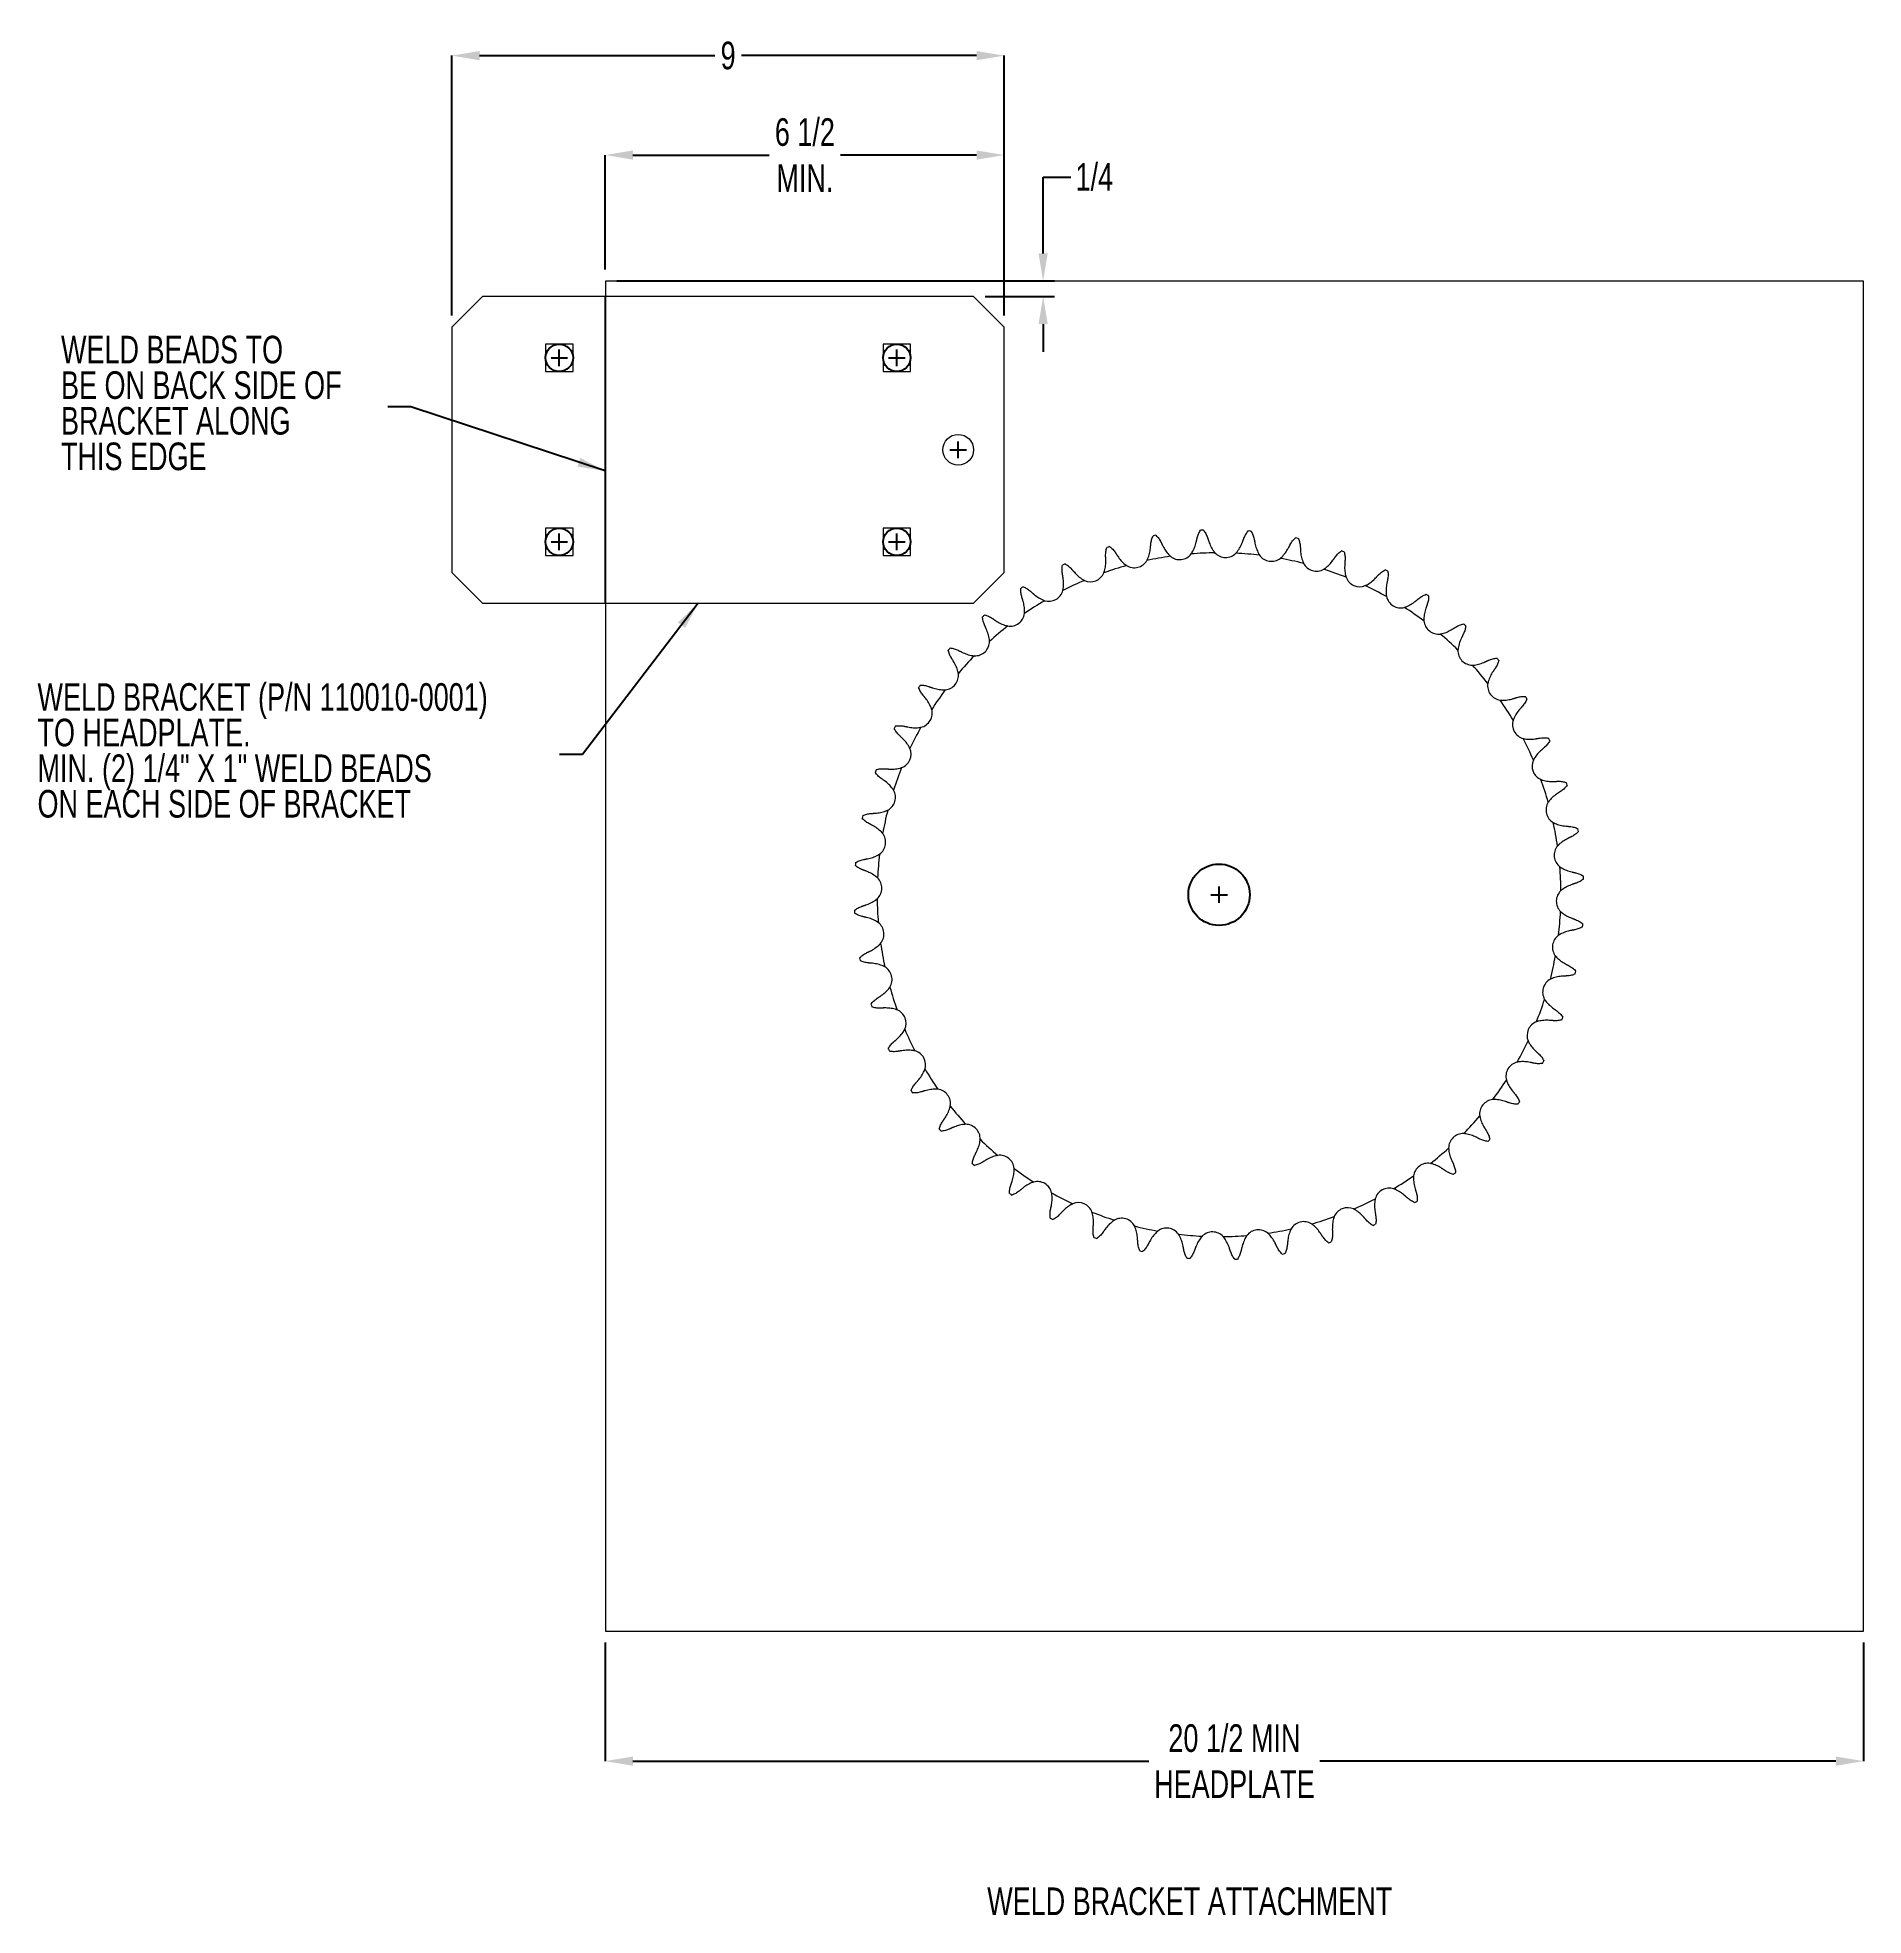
# Model space of a CAD drawing. Header units: inches. Extents: x 23.1 to 33, y 7.5 to 17.7.
import ezdxf
from ezdxf.lldxf.tags import DXFTag

# ---------------------------------------------------------------- set-up
doc = ezdxf.new("R2010")
doc.units = ezdxf.units.IN
doc.header["$MEASUREMENT"] = 0
doc.header["$PDSIZE"] = -1
doc.layers.add('DIM', color=1, linetype='Continuous')
doc.layers.add('HID', color=1, linetype='HIDDEN')
doc.styles.add('SLDTEXTSTYLE0', font='ARIAL.TTF', dxfattribs={"width": 0.7})
doc.styles.get("Standard").update_dxf_attribs({"font": 'ARIAL.TTF'})
tags = doc.linetypes.add('HIDDEN', pattern=[0.075, 0.05, -0.025]).pattern_tags.tags
tags[6:7] = [DXFTag(74, 4), DXFTag(75, 0), DXFTag(340, '0'), DXFTag(46, 1.0), DXFTag(50, 0.0), DXFTag(44, 0.0), DXFTag(45, 0.0)]
tags[4:5] = [DXFTag(74, 4), DXFTag(75, 0), DXFTag(340, '0'), DXFTag(46, 1.0), DXFTag(50, 0.0), DXFTag(44, 0.0), DXFTag(45, 0.0)]
doc.dimstyles.new('SLDDIMSTYLE0', dxfattribs={"dimtxt": 0.15, "dimasz": 0.15, "dimexe": 0, "dimexo": 0.0625, "dimgap": 0.0375, "dimtad": 0, "dimtih": 1, "dimtoh": 1, "dimdec": 3, "dimlfac": 3, "dimrnd": 1e-09, "dimzin": 12, "dimdsep": 46, "dimtxsty": 'SLDTEXTSTYLE0', "dimsah": 1, "dimcen": 0.09, "dimadec": 0, "dimazin": 0, "dimtfac": 1, "dimtdec": 3, "dimtofl": 0, "dimtmove": 0, "dimatfit": 3, "dimfxl": 0, "dimtolj": 1, "dimtzin": 12, "dimarcsym": 0})
doc.dimstyles.new('SLDDIMSTYLE1', dxfattribs={"dimtxt": 0.15, "dimasz": 0.15, "dimexe": 0, "dimexo": 0.0625, "dimgap": 0.0375, "dimtad": 0, "dimtih": 1, "dimtoh": 1, "dimdec": 3, "dimlfac": 3, "dimrnd": 1e-09, "dimzin": 12, "dimdsep": 46, "dimtxsty": 'SLDTEXTSTYLE0', "dimsah": 1, "dimcen": 0.09, "dimadec": 0, "dimazin": 0, "dimtfac": 1, "dimtdec": 3, "dimtofl": 0, "dimtmove": 0, "dimatfit": 3, "dimfxl": 0, "dimtolj": 1, "dimtzin": 12, "dimarcsym": 0})
doc.dimstyles.new('SLDDIMSTYLE2', dxfattribs={"dimtxt": 0.15, "dimasz": 0.15, "dimexe": 0, "dimexo": 0.0625, "dimgap": 0.0375, "dimtad": 0, "dimtih": 1, "dimtoh": 1, "dimdec": 0, "dimrnd": 1e-09, "dimzin": 0, "dimdsep": 46, "dimtxsty": 'Standard', "dimsah": 1, "dimcen": 0.09, "dimadec": 0, "dimazin": 0, "dimtfac": 1, "dimtdec": 0, "dimtofl": 0, "dimtmove": 0, "dimatfit": 3, "dimfxl": 0, "dimtolj": 1, "dimtzin": 0, "dimarcsym": 0})

msp = doc.modelspace()

# ---------------------------------------------------------------- texts
at = {"layer": 'DIM', "insert": (28.216167, 7.670988), "char_height": 0.15, "attachment_point": 1, "style": 'SLDTEXTSTYLE0'}
msp.add_mtext('WELD BRACKET ATTACHMENT', dxfattribs=at)

# ---------------------------------------------------------------- blocks, each defined once
blk = doc.blocks.new('*D7')
at = {"color": 0, "linetype": 'ByBlock', "lineweight": -2}
for p, q in [((25.309, 16.209), (25.309, 17.621)), ((25.459, 17.621), (26.737, 17.621)), ((28.159, 17.621), (26.881, 17.621)), ((28.309, 16.209), (28.309, 17.621))]:
    blk.add_line(p, q, dxfattribs=at)
at = {"color": 0, "linetype": 'ByBlock'}
for points in [[(25.309, 17.621), (25.459, 17.596), (25.459, 17.646)], [(28.309, 17.621), (28.159, 17.596), (28.159, 17.646)]]:
    blk.add_solid(points, dxfattribs=at)
at = {"layer": 'DEFPOINTS', "color": 0, "linetype": 'ByBlock'}
for p in [(25.309, 16.147), (28.309, 16.147)]:
    blk.add_point(p, dxfattribs=at)
at = {"color": 0, "linetype": 'ByBlock', "insert": (26.809, 17.621), "char_height": 0.15, "attachment_point": 5, "style": 'SLDTEXTSTYLE0'}
blk.add_mtext('9', dxfattribs=at)
blk = doc.blocks.new('*D8')
at = {"color": 0, "linetype": 'ByBlock', "lineweight": -2}
for p, q in [((26.142, 16.459), (26.142, 17.081)), ((26.292, 17.081), (27.032, 17.081)), ((28.159, 17.081), (27.42, 17.081)), ((28.309, 16.209), (28.309, 17.081))]:
    blk.add_line(p, q, dxfattribs=at)
at = {"color": 0, "linetype": 'ByBlock'}
for points in [[(26.142, 17.081), (26.292, 17.056), (26.292, 17.106)], [(28.309, 17.081), (28.159, 17.056), (28.159, 17.106)]]:
    blk.add_solid(points, dxfattribs=at)
at = {"layer": 'DEFPOINTS', "color": 0, "linetype": 'ByBlock'}
for p in [(26.142, 16.397), (28.309, 16.147)]:
    blk.add_point(p, dxfattribs=at)
at = {"color": 0, "linetype": 'ByBlock', "insert": (27.226, 17.081), "char_height": 0.15, "attachment_point": 5, "style": 'SLDTEXTSTYLE0'}
blk.add_mtext('6 1/2\\PMIN.', dxfattribs=at)
blk = doc.blocks.new('*D9')
at = {"color": 0, "linetype": 'ByBlock', "lineweight": -2}
for p, q in [((28.52, 16.547), (28.52, 16.961)), ((28.52, 16.961), (28.67, 16.961)), ((26.205, 16.397), (28.582, 16.397)), ((28.205, 16.313), (28.582, 16.313)), ((28.52, 16.163), (28.52, 16.013))]:
    blk.add_line(p, q, dxfattribs=at)
at = {"color": 0, "linetype": 'ByBlock'}
for points in [[(28.52, 16.397), (28.545, 16.547), (28.495, 16.547)], [(28.52, 16.313), (28.545, 16.163), (28.495, 16.163)]]:
    blk.add_solid(points, dxfattribs=at)
at = {"layer": 'DEFPOINTS', "color": 0, "linetype": 'ByBlock'}
for p in [(26.142, 16.397), (28.142, 16.313)]:
    blk.add_point(p, dxfattribs=at)
at = {"color": 0, "linetype": 'ByBlock', "insert": (28.798, 16.961), "char_height": 0.15, "attachment_point": 5, "style": 'SLDTEXTSTYLE0'}
blk.add_mtext('1/4', dxfattribs=at)
blk = doc.blocks.new('*D10')
at = {"color": 0, "linetype": 'ByBlock', "lineweight": -2}
for p, q in [((26.142, 9.001), (26.142, 8.357)), ((32.976, 9.001), (32.976, 8.357)), ((26.292, 8.357), (29.095, 8.357)), ((32.826, 8.357), (30.023, 8.357))]:
    blk.add_line(p, q, dxfattribs=at)
at = {"color": 0, "linetype": 'ByBlock'}
for points in [[(26.142, 8.357), (26.292, 8.332), (26.292, 8.382)], [(32.976, 8.357), (32.826, 8.332), (32.826, 8.382)]]:
    blk.add_solid(points, dxfattribs=at)
at = {"layer": 'DEFPOINTS', "color": 0, "linetype": 'ByBlock'}
for p in [(26.142, 9.063), (32.976, 9.063)]:
    blk.add_point(p, dxfattribs=at)
at = {"color": 0, "linetype": 'ByBlock', "insert": (29.559, 8.357), "char_height": 0.15, "attachment_point": 5, "style": 'SLDTEXTSTYLE0'}
blk.add_mtext('20 1/2 MIN\\PHEADPLATE', dxfattribs=at)
blk = doc.blocks.new('SW_NOTE_2')
at = {"layer": 'DIM', "color": 0, "char_height": 0.15, "attachment_point": 1, "style": 'SLDTEXTSTYLE0'}
for s, insert in [('WELD BEADS TO', (-1.776, 0.387)), ('BE ON BACK SIDE OF', (-1.776, 0.194)), ('BRACKET ALONG', (-1.776, 0)), ('THIS EDGE', (-1.776, -0.193))]:
    blk.add_mtext(s, dxfattribs=dict(at, insert=insert))
blk = doc.blocks.new('SW_NOTE_3')
at = {"layer": 'DIM', "color": 0, "char_height": 0.15, "attachment_point": 1, "style": 'SLDTEXTSTYLE0'}
for s, insert in [('WELD BRACKET (P/N 110010-0001)', (-2.836, 0.387)), ('TO HEADPLATE.', (-2.836, 0.194)), ('MIN. (2) 1/4" X 1" WELD BEADS', (-2.836, 0)), ('ON EACH SIDE OF BRACKET', (-2.836, -0.193))]:
    blk.add_mtext(s, dxfattribs=dict(at, insert=insert))

# ---------------------------------------------------------------- dimensions: what is measured, and where the dimension line sits
at = {"layer": 'DIM'}
dim = msp.add_linear_dim(base=(28.308862, 17.620828), p1=(25.308862, 16.146721), p2=(28.308862, 16.146721), dimstyle='SLDDIMSTYLE0', override={"dimdec": 4, "dimlunit": 5, "dimfrac": 2}, dxfattribs=at)
dim.commit()
dim.dimension.update_dxf_attribs({"geometry": '*D7', "text_midpoint": (26.808862, 17.620828)})
for base, p1, p2, text, picture, middle in [((28.308862, 17.081176), (26.142195, 16.396721), (28.308862, 16.146721), '<>\\PMIN.', '*D8', (27.225529, 17.081176)), ((32.975529, 8.357115), (26.142195, 9.063387), (32.975529, 9.063387), '<> MIN\\PHEADPLATE', '*D10', (29.558862, 8.357115))]:
    dim = msp.add_linear_dim(base=base, p1=p1, p2=p2, text=text, dimstyle='SLDDIMSTYLE0', override={"dimdec": 4, "dimlunit": 5, "dimfrac": 2}, dxfattribs=at)
    dim.commit()
    dim.dimension.update_dxf_attribs({"geometry": picture, "text_midpoint": middle})
dim = msp.add_linear_dim(base=(28.519742, 16.396721), p1=(28.142195, 16.313387), p2=(26.142195, 16.396721), angle=90, dimstyle='SLDDIMSTYLE1', override={"dimdec": 4, "dimlunit": 5, "dimfrac": 2}, dxfattribs=at)
dim.commit()
dim.dimension.update_dxf_attribs({"geometry": '*D9', "text_midpoint": (28.797666, 16.961489)})

# ---------------------------------------------------------------- linework, layer by layer
at = {"color": 7, "linetype": 'Continuous', "lineweight": 15}
for p, q in [((26.142195, 16.396721), (26.142195, 16.313387)), ((32.975529, 16.396721), (26.142195, 16.396721)), ((32.975529, 9.063387), (32.975529, 16.396721)), ((25.475529, 16.313387), (25.308862, 16.146721)), ((25.475529, 16.313387), (25.308862, 16.146721)), ((28.142195, 16.313387), (25.475529, 16.313387)), ((28.142195, 16.313387), (25.475529, 16.313387)), ((28.308862, 16.146721), (28.142195, 16.313387)), ((28.308862, 16.146721), (28.142195, 16.313387)), ((25.308862, 16.146721), (25.308862, 14.813387)), ((25.308862, 16.146721), (25.308862, 14.813387)), ((28.308862, 14.813387), (28.308862, 16.146721)), ((28.308862, 14.813387), (28.308862, 16.146721)), ((25.817862, 16.054387), (25.817862, 15.905721)), ((25.966529, 16.054387), (25.817862, 16.054387)), ((25.817862, 16.054387), (25.817862, 15.905721)), ((25.966529, 16.054387), (25.817862, 16.054387)), ((25.966529, 15.905721), (25.966529, 16.054387)), ((25.966529, 15.905721), (25.966529, 16.054387)), ((27.651195, 16.054387), (27.651195, 15.905721)), ((27.799862, 16.054387), (27.651195, 16.054387)), ((27.651195, 16.054387), (27.651195, 15.905721)), ((27.799862, 16.054387), (27.651195, 16.054387)), ((27.799862, 15.905721), (27.799862, 16.054387)), ((27.799862, 15.905721), (27.799862, 16.054387)), ((25.817862, 15.905721), (25.966529, 15.905721)), ((25.817862, 15.905721), (25.966529, 15.905721)), ((27.651195, 15.905721), (27.799862, 15.905721)), ((27.651195, 15.905721), (27.799862, 15.905721)), ((25.966529, 15.054387), (25.817862, 15.054387)), ((25.817862, 15.054387), (25.817862, 14.905721)), ((25.966529, 15.054387), (25.817862, 15.054387)), ((25.817862, 15.054387), (25.817862, 14.905721)), ((25.966529, 14.905721), (25.966529, 15.054387)), ((25.966529, 14.905721), (25.966529, 15.054387)), ((27.651195, 15.054387), (27.651195, 14.905721)), ((27.799862, 15.054387), (27.651195, 15.054387)), ((27.651195, 15.054387), (27.651195, 14.905721)), ((27.799862, 15.054387), (27.651195, 15.054387)), ((27.799862, 14.905721), (27.799862, 15.054387)), ((27.799862, 14.905721), (27.799862, 15.054387)), ((25.817862, 14.905721), (25.966529, 14.905721)), ((25.817862, 14.905721), (25.966529, 14.905721)), ((27.651195, 14.905721), (27.799862, 14.905721)), ((27.651195, 14.905721), (27.799862, 14.905721)), ((25.308862, 14.813387), (25.475529, 14.646721)), ((25.308862, 14.813387), (25.475529, 14.646721)), ((28.142195, 14.646721), (28.308862, 14.813387)), ((28.142195, 14.646721), (28.308862, 14.813387)), ((25.475529, 14.646721), (28.142195, 14.646721)), ((25.475529, 14.646721), (28.142195, 14.646721)), ((26.142195, 14.646721), (26.142195, 9.063387)), ((26.142195, 9.063387), (32.975529, 9.063387))]:
    msp.add_line(p, q, dxfattribs=at)
for centre, radius in [((25.892195, 15.980054), 0.074333), ((27.725529, 15.980054), 0.074333), ((25.892195, 14.980054), 0.074333), ((27.725529, 14.980054), 0.074333), ((29.475529, 13.063387), 0.166667)]:
    msp.add_circle(centre, radius)
msp.add_circle((28.058862, 15.480054), 0.083333, dxfattribs=at)
msp.add_circle((28.058862, 15.480054), 0.083333, dxfattribs=at)
for centre, radius, start, end in [((29.475529, 13.063387), 1.982131, 99.9571978, 100.4074803), ((29.475529, 13.063387), 1.982131, 92.4571978, 92.9074803), ((29.475529, 13.063387), 1.982131, 84.9571978, 85.4074803), ((29.475529, 13.063387), 1.982131, 77.4571978, 77.9074803), ((29.475529, 13.063387), 1.982131, 107.4571978, 107.9074803), ((29.475529, 13.063387), 1.857131, 98.1858233, 102.1788547), ((29.261415, 14.962579), 0.079058, 230.4764413, 322.3882368), ((29.475529, 13.063387), 1.857131, 90.6858233, 94.6788547), ((29.511141, 14.974279), 0.079058, 222.9764413, 314.8882368), ((29.475529, 13.063387), 1.857131, 83.1858233, 87.1788547), ((29.760258, 14.953283), 0.079058, 215.4764413, 307.3882368), ((29.475529, 13.063387), 1.982131, 69.9571978, 70.4074803), ((29.475529, 13.063387), 1.982131, 114.9571978, 115.4074803), ((28.777163, 14.842449), 0.079058, 245.4764413, 337.3882368), ((29.475529, 13.063387), 1.857131, 105.6858233, 109.6788547), ((29.015352, 14.918384), 0.079058, 237.9764413, 329.8882368), ((29.475529, 13.063387), 1.857131, 75.6858233, 79.6788547), ((30.004502, 14.89995), 0.079058, 207.9764413, 299.8882368), ((29.475529, 13.063387), 1.857131, 68.1858233, 72.1788547), ((29.475529, 13.063387), 1.982131, 62.4571978, 62.9074803), ((29.475529, 13.063387), 1.982131, 122.4571978, 122.9074803), ((28.550924, 14.736074), 0.079057, 252.9764413, 344.8882368), ((29.475529, 13.063387), 1.857131, 113.1858233, 117.1788547), ((30.239697, 14.815193), 0.079058, 200.4764413, 292.3882368), ((29.475529, 13.063387), 1.857131, 60.6858233, 64.6788547), ((29.475529, 13.063387), 1.982131, 54.9571978, 55.4074803), ((28.340504, 14.601079), 0.079058, 260.4764413, 352.3882368), ((29.475529, 13.063387), 1.857131, 120.6858233, 124.6788547), ((30.461816, 14.700462), 0.079057, 192.9764413, 284.8882368), ((29.475529, 13.063387), 1.857131, 53.1858233, 57.1788547), ((29.475529, 13.063387), 1.982131, 129.9571978, 130.4074803), ((29.475529, 13.063387), 1.857131, 128.1858233, 132.1788547), ((30.667059, 14.55772), 0.079057, 185.4764413, 277.3882368), ((29.475529, 13.063387), 1.982131, 47.4571978, 47.9074803), ((29.475529, 13.063387), 1.982131, 137.4571978, 137.9074803), ((28.149506, 14.439773), 0.079057, 267.9764413, 359.8882368), ((29.475529, 13.063387), 1.857131, 45.6858233, 49.6788547), ((30.851915, 14.38941), 0.079057, 177.9764413, 269.8882368), ((29.475529, 13.063387), 1.857131, 135.6858233, 139.6788547), ((29.475529, 13.063387), 1.857131, 38.1858233, 42.1788547), ((29.475529, 13.063387), 1.982131, 39.9571978, 40.4074803), ((29.475529, 13.063387), 1.982131, 144.9571978, 145.4074803), ((27.981196, 14.254918), 0.079058, 275.4764413, 7.3882368), ((31.01322, 14.198412), 0.079058, 170.4764413, 262.3882368), ((29.475529, 13.063387), 1.857131, 143.1858233, 147.1788547), ((29.475529, 13.063387), 1.857131, 30.6858233, 34.6788547), ((29.475529, 13.063387), 1.982131, 32.4571978, 32.9074803), ((29.475529, 13.063387), 1.982131, 152.4571978, 152.9074803), ((27.838454, 14.049674), 0.079058, 282.9764413, 14.8882368), ((31.148216, 13.987992), 0.079057, 162.9764413, 254.8882368), ((29.475529, 13.063387), 1.857131, 150.6858233, 154.6788547), ((29.475529, 13.063387), 1.857131, 23.1858233, 27.1788547), ((29.475529, 13.063387), 1.982131, 24.9571978, 25.4074803), ((27.723723, 13.827555), 0.079057, 290.4764413, 22.3882368), ((31.254591, 13.761753), 0.079057, 155.4764413, 247.3882368), ((29.475529, 13.063387), 1.982131, 159.9571978, 160.4074803), ((29.475529, 13.063387), 1.857131, 158.1858233, 162.1788547), ((29.475529, 13.063387), 1.857131, 15.6858233, 19.6788547), ((29.475529, 13.063387), 1.982131, 17.4571978, 17.9074803), ((27.638966, 13.592361), 0.079057, 297.9764413, 29.8882368), ((29.475529, 13.063387), 1.982131, 167.4571978, 167.9074803), ((29.475529, 13.063387), 1.857131, 165.6858233, 169.6788547), ((31.330525, 13.523564), 0.079057, 147.9764413, 239.8882368), ((27.585633, 13.348116), 0.079058, 305.4764413, 37.3882368), ((29.475529, 13.063387), 1.857131, 8.1858233, 12.1788547), ((29.475529, 13.063387), 1.982131, 9.9571978, 10.4074803), ((29.475529, 13.063387), 1.857131, 173.1858233, 177.1788547), ((31.374721, 13.277501), 0.079058, 140.4764413, 232.3882368), ((29.475529, 13.063387), 1.982131, 174.9571978, 175.4074803), ((29.475529, 13.063387), 1.857131, 0.6858233, 4.6788547), ((29.475529, 13.063387), 1.982131, 2.4571978, 2.9074803), ((27.564637, 13.098999), 0.079057, 312.9764413, 44.8882368), ((31.38642, 13.027775), 0.079057, 132.9764413, 224.8882368), ((29.475529, 13.063387), 1.982131, 182.4571978, 182.9074803), ((29.475529, 13.063387), 1.857131, 180.6858233, 184.6788547), ((29.475529, 13.063387), 1.857131, 353.1858233, 357.1788547), ((27.576337, 12.849273), 0.079058, 320.4764413, 52.3882368), ((29.475529, 13.063387), 1.982131, 354.9571978, 355.4074803), ((29.475529, 13.063387), 1.857131, 188.1858233, 192.1788547), ((31.365424, 12.778659), 0.079058, 125.4764413, 217.3882368), ((29.475529, 13.063387), 1.982131, 189.9571978, 190.4074803), ((27.620532, 12.603211), 0.079057, 327.9764413, 59.8882368), ((29.475529, 13.063387), 1.857131, 345.6858233, 349.6788547), ((29.475529, 13.063387), 1.857131, 195.6858233, 199.6788547), ((31.312091, 12.534414), 0.079058, 117.9764413, 209.8882368), ((29.475529, 13.063387), 1.982131, 347.4571978, 347.9074803), ((29.475529, 13.063387), 1.982131, 197.4571978, 197.9074803), ((29.475529, 13.063387), 1.857131, 338.1858233, 342.1788547), ((27.696467, 12.365022), 0.079057, 335.4764413, 67.3882368), ((31.227334, 12.29922), 0.079058, 110.4764413, 202.3882368), ((29.475529, 13.063387), 1.982131, 339.9571978, 340.4074803), ((29.475529, 13.063387), 1.857131, 203.1858233, 207.1788547), ((29.475529, 13.063387), 1.857131, 330.6858233, 334.6788547), ((29.475529, 13.063387), 1.982131, 204.9571978, 205.4074803), ((27.802842, 12.138782), 0.079057, 342.9764413, 74.8882368), ((31.112603, 12.077101), 0.079058, 102.9764413, 194.8882368), ((29.475529, 13.063387), 1.982131, 332.4571978, 332.9074803), ((29.475529, 13.063387), 1.857131, 210.6858233, 214.6788547), ((29.475529, 13.063387), 1.857131, 323.1858233, 327.1788547), ((29.475529, 13.063387), 1.982131, 212.4571978, 212.9074803), ((27.937837, 11.928363), 0.079058, 350.4764413, 82.3882368), ((30.969862, 11.871857), 0.079057, 95.4764413, 187.3882368), ((29.475529, 13.063387), 1.982131, 324.9571978, 325.4074803), ((29.475529, 13.063387), 1.857131, 218.1858233, 222.1788547), ((29.475529, 13.063387), 1.857131, 315.6858233, 319.6788547), ((29.475529, 13.063387), 1.982131, 219.9571978, 220.4074803), ((28.099143, 11.737364), 0.079057, 357.9764413, 89.8882368), ((29.475529, 13.063387), 1.857131, 225.6858233, 229.6788547), ((30.801552, 11.687001), 0.079058, 87.9764413, 179.8882368), ((29.475529, 13.063387), 1.982131, 317.4571978, 317.9074803), ((28.283999, 11.569054), 0.079057, 5.4764413, 97.3882368), ((29.475529, 13.063387), 1.857131, 308.1858233, 312.1788547), ((29.475529, 13.063387), 1.982131, 227.4571978, 227.9074803), ((29.475529, 13.063387), 1.857131, 233.1858233, 237.1788547), ((29.475529, 13.063387), 1.857131, 300.6858233, 304.6788547), ((30.610553, 11.525696), 0.079057, 80.4764413, 172.3882368), ((29.475529, 13.063387), 1.982131, 309.9571978, 310.4074803), ((29.475529, 13.063387), 1.982131, 234.9571978, 235.4074803), ((28.489242, 11.426313), 0.079057, 12.9764413, 104.8882368), ((29.475529, 13.063387), 1.857131, 240.6858233, 244.6788547), ((30.400134, 11.390701), 0.079058, 72.9764413, 164.8882368), ((28.711361, 11.311582), 0.079058, 20.4764413, 112.3882368), ((29.475529, 13.063387), 1.857131, 248.1858233, 252.1788547), ((30.173894, 11.284325), 0.079057, 65.4764413, 157.3882368), ((29.475529, 13.063387), 1.857131, 293.1858233, 297.1788547), ((29.475529, 13.063387), 1.982131, 302.4571978, 302.9074803), ((29.475529, 13.063387), 1.982131, 242.4571978, 242.9074803), ((28.946555, 11.226825), 0.079058, 27.9764413, 119.8882368), ((29.475529, 13.063387), 1.857131, 255.6858233, 259.6788547), ((29.1908, 11.173492), 0.079058, 35.4764413, 127.3882368), ((29.439917, 11.152496), 0.079057, 42.9764413, 134.8882368), ((29.689643, 11.164195), 0.079057, 50.4764413, 142.3882368), ((29.475529, 13.063387), 1.857131, 278.1858233, 282.1788547), ((29.935705, 11.208391), 0.079057, 57.9764413, 149.8882368), ((29.475529, 13.063387), 1.857131, 285.6858233, 289.6788547), ((29.475529, 13.063387), 1.982131, 294.9571978, 295.4074803), ((29.475529, 13.063387), 1.982131, 249.9571978, 250.4074803), ((29.475529, 13.063387), 1.982131, 257.4571978, 257.9074803), ((29.475529, 13.063387), 1.857131, 263.1858233, 267.1788547), ((29.475529, 13.063387), 1.857131, 270.6858233, 274.6788547), ((29.475529, 13.063387), 1.982131, 287.4571978, 287.9074803), ((29.475529, 13.063387), 1.982131, 264.9571978, 265.4074803), ((29.475529, 13.063387), 1.982131, 272.4571978, 272.9074803), ((29.475529, 13.063387), 1.982131, 279.9571978, 280.4074803)]:
    msp.add_arc(centre, radius, start, end, dxfattribs=at)
for points, knots in [([(29.105031, 14.969149), (29.106115, 14.976703), (29.108318, 14.992057), (29.114382, 15.005885), (29.117462, 15.012909)], [0, 0, 0, 0, 0.492059352, 1, 1, 1, 1]), ([(29.132794, 15.015662), (29.137968, 15.010326), (29.148477, 14.999491), (29.155905, 14.985874), (29.159676, 14.978963)], [0, 0, 0, 0, 0.4924400126, 1, 1, 1, 1]), ([(29.356952, 15.001204), (29.359013, 15.008553), (29.363202, 15.023488), (29.371018, 15.036406), (29.374988, 15.042967)], [0, 0, 0, 0, 0.492062363, 1, 1, 1, 1]), ([(29.390549, 15.043696), (29.394983, 15.037731), (29.403987, 15.025616), (29.409575, 15.011146), (29.412411, 15.003802)], [0, 0, 0, 0, 0.492441194, 1, 1, 1, 1]), ([(29.610903, 15.000103), (29.613905, 15.00712), (29.620007, 15.02138), (29.629443, 15.033168), (29.634236, 15.039155)], [0, 0, 0, 0, 0.492060744, 1, 1, 1, 1]), ([(29.649758, 15.037847), (29.653375, 15.031353), (29.660721, 15.018167), (29.664372, 15.003092), (29.666225, 14.99544)], [0, 0, 0, 0, 0.492441409, 1, 1, 1, 1]), ([(29.862536, 14.965864), (29.866429, 14.972429), (29.87434, 14.985771), (29.885234, 14.996226), (29.890767, 15.001536)], [0, 0, 0, 0, 0.492061149, 1, 1, 1, 1]), ([(29.905986, 14.998213), (29.908725, 14.991303), (29.914287, 14.977271), (29.915939, 14.961848), (29.916778, 14.954021)], [0, 0, 0, 0, 0.492441156, 1, 1, 1, 1]), ([(28.859449, 14.904485), (28.859537, 14.912117), (28.859718, 14.927627), (28.863925, 14.942128), (28.866061, 14.949493)], [0, 0, 0, 0, 0.492061284, 1, 1, 1, 1]), ([(28.880903, 14.954224), (28.88673, 14.94961), (28.898563, 14.940238), (28.907705, 14.927708), (28.912345, 14.921348)], [0, 0, 0, 0, 0.492441832, 1, 1, 1, 1]), ([(28.924926, 14.902231), (28.930579, 14.894268), (28.942071, 14.878082), (28.957096, 14.864541), (28.964728, 14.857661)], [0, 0, 0, 0, 0.491991228, 1, 1, 1, 1]), ([(29.088488, 14.888363), (29.091921, 14.897706), (29.098896, 14.916688), (29.101514, 14.936373), (29.102844, 14.946368)], [0, 0, 0, 0, 0.492206765, 1, 1, 1, 1]), ([(29.169653, 14.958368), (29.174219, 14.949735), (29.1835, 14.932188), (29.196628, 14.916801), (29.203298, 14.908984)], [0, 0, 0, 0, 0.49199262, 1, 1, 1, 1]), ([(29.330006, 14.923269), (29.334629, 14.932084), (29.344022, 14.949993), (29.349187, 14.969168), (29.35181, 14.978904)], [0, 0, 0, 0, 0.492206023, 1, 1, 1, 1]), ([(29.419615, 14.982081), (29.423015, 14.972926), (29.429926, 14.954317), (29.440933, 14.937348), (29.446525, 14.928728)], [0, 0, 0, 0, 0.491990972, 1, 1, 1, 1]), ([(29.574014, 14.926352), (29.579748, 14.934488), (29.591399, 14.951018), (29.599023, 14.969354), (29.602894, 14.978665)], [0, 0, 0, 0, 0.492204565, 1, 1, 1, 1]), ([(29.670533, 14.972964), (29.672709, 14.963444), (29.677132, 14.944092), (29.68583, 14.925832), (29.690249, 14.916555)], [0, 0, 0, 0, 0.491991641, 1, 1, 1, 1]), ([(29.816337, 14.897559), (29.823084, 14.904877), (29.836793, 14.919745), (29.846745, 14.936929), (29.851798, 14.945655)], [0, 0, 0, 0, 0.492205489, 1, 1, 1, 1]), ([(29.918114, 14.931175), (29.919029, 14.921451), (29.920888, 14.901688), (29.927129, 14.882448), (29.930299, 14.872674)], [0, 0, 0, 0, 0.491992994, 1, 1, 1, 1]), ([(30.107549, 14.899074), (30.112265, 14.905075), (30.12185, 14.91727), (30.134015, 14.926213), (30.140194, 14.930756)], [0, 0, 0, 0, 0.492060219, 1, 1, 1, 1]), ([(30.154849, 14.925475), (30.156662, 14.918266), (30.160345, 14.903628), (30.15997, 14.888122), (30.15978, 14.880251)], [0, 0, 0, 0, 0.492440668, 1, 1, 1, 1]), ([(28.624408, 14.808319), (28.6235, 14.815897), (28.621654, 14.831298), (28.623932, 14.846224), (28.625089, 14.853806)], [0, 0, 0, 0, 0.49206273, 1, 1, 1, 1]), ([(28.639186, 14.860434), (28.645566, 14.856619), (28.658521, 14.848872), (28.66922, 14.837642), (28.67465, 14.831943)], [0, 0, 0, 0, 0.492441239, 1, 1, 1, 1]), ([(28.689619, 14.814632), (28.696264, 14.807475), (28.70977, 14.792927), (28.726433, 14.781462), (28.734898, 14.775638)], [0, 0, 0, 0, 0.491991142, 1, 1, 1, 1]), ([(28.853592, 14.822231), (28.855776, 14.831942), (28.860213, 14.851672), (28.86024, 14.87153), (28.860254, 14.881614)], [0, 0, 0, 0, 0.492203542, 1, 1, 1, 1]), ([(30.052829, 14.837383), (30.060474, 14.843758), (30.076005, 14.85671), (30.088115, 14.872448), (30.094264, 14.880439)], [0, 0, 0, 0, 0.492205972, 1, 1, 1, 1]), ([(30.158123, 14.857426), (30.157761, 14.847667), (30.157025, 14.82783), (30.160701, 14.80794), (30.162568, 14.797836)], [0, 0, 0, 0, 0.491992494, 1, 1, 1, 1]), ([(30.341747, 14.800874), (30.347206, 14.806208), (30.358301, 14.817048), (30.371529, 14.824327), (30.378248, 14.828024)], [0, 0, 0, 0, 0.492060833, 1, 1, 1, 1]), ([(30.392088, 14.820875), (30.392945, 14.813492), (30.394686, 14.798498), (30.39229, 14.783173), (30.391074, 14.775395)], [0, 0, 0, 0, 0.492442522, 1, 1, 1, 1]), ([(28.40393, 14.682298), (28.402041, 14.689692), (28.3982, 14.704721), (28.398511, 14.719816), (28.398668, 14.727484)], [0, 0, 0, 0, 0.492059056, 1, 1, 1, 1]), ([(28.411779, 14.735895), (28.418602, 14.732946), (28.432458, 14.726956), (28.444531, 14.717219), (28.450659, 14.712277)], [0, 0, 0, 0, 0.492440498, 1, 1, 1, 1]), ([(28.467759, 14.697068), (28.475281, 14.690839), (28.490571, 14.678179), (28.508588, 14.668987), (28.517741, 14.664318)], [0, 0, 0, 0, 0.491992613, 1, 1, 1, 1]), ([(28.629337, 14.726005), (28.630235, 14.735918), (28.63206, 14.756059), (28.629494, 14.77575), (28.628191, 14.785749)], [0, 0, 0, 0, 0.492204911, 1, 1, 1, 1]), ([(30.279443, 14.746853), (30.287854, 14.752176), (30.304944, 14.762989), (30.319004, 14.777012), (30.326144, 14.784133)], [0, 0, 0, 0, 0.492206597, 1, 1, 1, 1]), ([(30.386453, 14.752982), (30.38482, 14.743353), (30.381501, 14.723782), (30.382549, 14.703583), (30.383081, 14.693321)], [0, 0, 0, 0, 0.491991773, 1, 1, 1, 1]), ([(30.561124, 14.672946), (30.567232, 14.677521), (30.579647, 14.68682), (30.593712, 14.69231), (30.600857, 14.695099)], [0, 0, 0, 0, 0.492061532, 1, 1, 1, 1]), ([(28.419562, 14.601331), (28.419158, 14.611276), (28.418338, 14.631483), (28.413224, 14.650671), (28.410627, 14.660414)], [0, 0, 0, 0, 0.4922058148, 1, 1, 1, 1]), ([(30.492302, 14.627519), (30.501336, 14.631698), (30.519691, 14.640189), (30.535461, 14.652256), (30.543469, 14.658384)], [0, 0, 0, 0, 0.4922057437, 1, 1, 1, 1]), ([(30.599196, 14.619628), (30.59632, 14.610294), (30.590475, 14.591324), (30.588877, 14.571161), (30.588066, 14.560918)], [0, 0, 0, 0, 0.491992084, 1, 1, 1, 1]), ([(30.613645, 14.686205), (30.613531, 14.678772), (30.6133, 14.66368), (30.608924, 14.648799), (30.606703, 14.641246)], [0, 0, 0, 0, 0.492441612, 1, 1, 1, 1]), ([(28.201788, 14.528576), (28.198949, 14.535661), (28.19318, 14.550059), (28.191517, 14.565066), (28.190673, 14.572689)], [0, 0, 0, 0, 0.492061695, 1, 1, 1, 1]), ([(28.202574, 14.58274), (28.209723, 14.580706), (28.224242, 14.576576), (28.237483, 14.568498), (28.244204, 14.564398)], [0, 0, 0, 0, 0.49244154, 1, 1, 1, 1]), ([(28.227854, 14.450342), (28.226155, 14.46015), (28.222704, 14.480076), (28.21513, 14.498433), (28.211283, 14.507754)], [0, 0, 0, 0, 0.492205413, 1, 1, 1, 1]), ([(28.263143, 14.551551), (28.271414, 14.546358), (28.288225, 14.535802), (28.307287, 14.52904), (28.316972, 14.525605)], [0, 0, 0, 0, 0.491992314, 1, 1, 1, 1]), ([(30.687763, 14.481422), (30.697266, 14.484386), (30.716571, 14.490409), (30.733782, 14.500314), (30.742522, 14.505344)], [0, 0, 0, 0, 0.492206456, 1, 1, 1, 1]), ([(30.761926, 14.517477), (30.76858, 14.521216), (30.782102, 14.528815), (30.796763, 14.532422), (30.80421, 14.534255)], [0, 0, 0, 0, 0.492061185, 1, 1, 1, 1]), ([(30.815729, 14.523767), (30.814646, 14.516413), (30.812446, 14.50148), (30.806166, 14.487298), (30.802978, 14.480099)], [0, 0, 0, 0, 0.492441829, 1, 1, 1, 1]), ([(28.021439, 14.349784), (28.0177, 14.356438), (28.010101, 14.36996), (28.006494, 14.384622), (28.004662, 14.392069)], [0, 0, 0, 0, 0.492061185, 1, 1, 1, 1]), ([(28.015149, 14.403587), (28.022503, 14.402504), (28.037436, 14.400305), (28.051618, 14.394024), (28.058817, 14.390837)], [0, 0, 0, 0, 0.492441829, 1, 1, 1, 1]), ([(30.792713, 14.459646), (30.788643, 14.450768), (30.780372, 14.432723), (30.776156, 14.41294), (30.774015, 14.402891)], [0, 0, 0, 0, 0.491991849, 1, 1, 1, 1]), ([(28.057494, 14.275622), (28.05453, 14.285124), (28.048508, 14.30443), (28.038602, 14.321641), (28.033572, 14.33038)], [0, 0, 0, 0, 0.492206456, 1, 1, 1, 1]), ([(28.07927, 14.380571), (28.088148, 14.376502), (28.106194, 14.368231), (28.125976, 14.364015), (28.136025, 14.361874)], [0, 0, 0, 0, 0.491991849, 1, 1, 1, 1]), ([(30.862483, 14.311062), (30.872291, 14.312761), (30.892218, 14.316212), (30.910574, 14.323786), (30.919895, 14.327633)], [0, 0, 0, 0, 0.492205413, 1, 1, 1, 1]), ([(30.940717, 14.337128), (30.947802, 14.339967), (30.962201, 14.345736), (30.977207, 14.347399), (30.98483, 14.348243)], [0, 0, 0, 0, 0.492061695, 1, 1, 1, 1]), ([(30.994881, 14.336342), (30.992847, 14.329193), (30.988717, 14.314674), (30.980639, 14.301433), (30.976539, 14.294712)], [0, 0, 0, 0, 0.49244154, 1, 1, 1, 1]), ([(27.865971, 14.148982), (27.861395, 14.155091), (27.852096, 14.167506), (27.846606, 14.181571), (27.843817, 14.188715)], [0, 0, 0, 0, 0.492061532, 1, 1, 1, 1]), ([(27.852711, 14.201504), (27.860144, 14.20139), (27.875237, 14.201159), (27.890117, 14.196783), (27.89767, 14.194562)], [0, 0, 0, 0, 0.492441612, 1, 1, 1, 1]), ([(27.919289, 14.187055), (27.928622, 14.184179), (27.947592, 14.178333), (27.967755, 14.176736), (27.977999, 14.175925)], [0, 0, 0, 0, 0.491992084, 1, 1, 1, 1]), ([(30.963692, 14.275774), (30.958499, 14.267503), (30.947943, 14.250691), (30.941181, 14.231629), (30.937747, 14.221945)], [0, 0, 0, 0, 0.491992314, 1, 1, 1, 1]), ([(27.911397, 14.08016), (27.907218, 14.089195), (27.898727, 14.107549), (27.88666, 14.12332), (27.880532, 14.131328)], [0, 0, 0, 0, 0.4922057437, 1, 1, 1, 1]), ([(31.013472, 14.119355), (31.023418, 14.119758), (31.043624, 14.120578), (31.062812, 14.125692), (31.072556, 14.128289)], [0, 0, 0, 0, 0.4922058148, 1, 1, 1, 1]), ([(31.094439, 14.134986), (31.101834, 14.136876), (31.116862, 14.140716), (31.131957, 14.140405), (31.139625, 14.140248)], [0, 0, 0, 0, 0.492059056, 1, 1, 1, 1]), ([(31.148037, 14.127137), (31.145087, 14.120314), (31.139097, 14.106458), (31.12936, 14.094385), (31.124418, 14.088257)], [0, 0, 0, 0, 0.492440498, 1, 1, 1, 1]), ([(27.718041, 13.979947), (27.725424, 13.980804), (27.740418, 13.982545), (27.755743, 13.980149), (27.763521, 13.978933)], [0, 0, 0, 0, 0.492442522, 1, 1, 1, 1]), ([(31.109209, 14.071157), (31.10298, 14.063635), (31.09032, 14.048345), (31.081129, 14.030328), (31.076459, 14.021175)], [0, 0, 0, 0, 0.491992613, 1, 1, 1, 1]), ([(27.738042, 13.929605), (27.732708, 13.935065), (27.721868, 13.94616), (27.714589, 13.959388), (27.710892, 13.966107)], [0, 0, 0, 0, 0.492060833, 1, 1, 1, 1]), ([(27.792063, 13.867302), (27.78674, 13.875713), (27.775927, 13.892802), (27.761904, 13.906863), (27.754783, 13.914003)], [0, 0, 0, 0, 0.492206597, 1, 1, 1, 1]), ([(27.785934, 13.974311), (27.795563, 13.972678), (27.815134, 13.969359), (27.835334, 13.970407), (27.845595, 13.97094)], [0, 0, 0, 0, 0.491991773, 1, 1, 1, 1]), ([(31.138146, 13.909579), (31.148059, 13.908681), (31.1682, 13.906857), (31.187891, 13.909422), (31.197891, 13.910725)], [0, 0, 0, 0, 0.492204911, 1, 1, 1, 1]), ([(31.220461, 13.914508), (31.228039, 13.915416), (31.24344, 13.917262), (31.258366, 13.914984), (31.265947, 13.913827)], [0, 0, 0, 0, 0.49206273, 1, 1, 1, 1]), ([(31.272575, 13.89973), (31.26876, 13.893351), (31.261013, 13.880396), (31.249784, 13.869696), (31.244084, 13.864266)], [0, 0, 0, 0, 0.492441239, 1, 1, 1, 1]), ([(31.226773, 13.849297), (31.219616, 13.842652), (31.205069, 13.829146), (31.193604, 13.812483), (31.187779, 13.804018)], [0, 0, 0, 0, 0.491991142, 1, 1, 1, 1]), ([(27.639842, 13.695407), (27.633842, 13.700124), (27.621646, 13.709709), (27.612703, 13.721874), (27.60816, 13.728053)], [0, 0, 0, 0, 0.492060219, 1, 1, 1, 1]), ([(27.613441, 13.742708), (27.62065, 13.744521), (27.635288, 13.748204), (27.650794, 13.747829), (27.658665, 13.747638)], [0, 0, 0, 0, 0.492440668, 1, 1, 1, 1]), ([(27.701533, 13.640688), (27.695158, 13.648332), (27.682207, 13.663864), (27.666468, 13.675974), (27.658477, 13.682123)], [0, 0, 0, 0, 0.492205972, 1, 1, 1, 1]), ([(27.68149, 13.745982), (27.691249, 13.74562), (27.711086, 13.744883), (27.730976, 13.748559), (27.74108, 13.750427)], [0, 0, 0, 0, 0.491992494, 1, 1, 1, 1]), ([(31.234372, 13.685324), (31.244084, 13.68314), (31.263814, 13.678703), (31.283672, 13.678676), (31.293755, 13.678662)], [0, 0, 0, 0, 0.492203542, 1, 1, 1, 1]), ([(31.316626, 13.679467), (31.324258, 13.679379), (31.339768, 13.679198), (31.354269, 13.674992), (31.361634, 13.672855)], [0, 0, 0, 0, 0.492061284, 1, 1, 1, 1]), ([(31.314373, 13.613991), (31.306409, 13.608337), (31.290224, 13.596845), (31.276682, 13.581821), (31.269803, 13.574188)], [0, 0, 0, 0, 0.491991228, 1, 1, 1, 1]), ([(31.366366, 13.658013), (31.361751, 13.652186), (31.352379, 13.640353), (31.339849, 13.631211), (31.333489, 13.626571)], [0, 0, 0, 0, 0.492441832, 1, 1, 1, 1]), ([(27.573052, 13.450395), (27.566487, 13.454288), (27.553145, 13.462199), (27.54269, 13.473093), (27.53738, 13.478626)], [0, 0, 0, 0, 0.492061149, 1, 1, 1, 1]), ([(27.540703, 13.493845), (27.547613, 13.496584), (27.561645, 13.502146), (27.577068, 13.503798), (27.584896, 13.504636)], [0, 0, 0, 0, 0.492441156, 1, 1, 1, 1]), ([(27.607741, 13.505973), (27.617465, 13.506888), (27.637228, 13.508747), (27.656468, 13.514988), (27.666242, 13.518158)], [0, 0, 0, 0, 0.491992994, 1, 1, 1, 1]), ([(27.641357, 13.404196), (27.634039, 13.410943), (27.619171, 13.424651), (27.601987, 13.434603), (27.593261, 13.439657)], [0, 0, 0, 0, 0.492205489, 1, 1, 1, 1]), ([(31.300504, 13.450428), (31.309847, 13.446995), (31.32883, 13.44002), (31.348514, 13.437402), (31.35851, 13.436072)], [0, 0, 0, 0, 0.492206765, 1, 1, 1, 1]), ([(31.370509, 13.369263), (31.361876, 13.364697), (31.344329, 13.355416), (31.328942, 13.342288), (31.321125, 13.335618)], [0, 0, 0, 0, 0.49199262, 1, 1, 1, 1]), ([(31.38129, 13.433885), (31.388845, 13.432801), (31.404199, 13.430598), (31.418026, 13.424534), (31.42505, 13.421455)], [0, 0, 0, 0, 0.492059352, 1, 1, 1, 1]), ([(31.427804, 13.406123), (31.422468, 13.400948), (31.411632, 13.390439), (31.398016, 13.383011), (31.391104, 13.379241)], [0, 0, 0, 0, 0.4924400126, 1, 1, 1, 1]), ([(27.565952, 13.258392), (27.575472, 13.260568), (27.594824, 13.264991), (27.613084, 13.273689), (27.622361, 13.278108)], [0, 0, 0, 0, 0.491991641, 1, 1, 1, 1]), ([(27.538813, 13.198761), (27.531796, 13.201764), (27.517536, 13.207866), (27.505748, 13.217301), (27.499761, 13.222094)], [0, 0, 0, 0, 0.492060744, 1, 1, 1, 1]), ([(27.50107, 13.237617), (27.507563, 13.241234), (27.52075, 13.24858), (27.535824, 13.252231), (27.543476, 13.254084)], [0, 0, 0, 0, 0.492441409, 1, 1, 1, 1]), ([(27.612564, 13.161873), (27.604428, 13.167607), (27.587898, 13.179257), (27.569562, 13.186881), (27.560251, 13.190753)], [0, 0, 0, 0, 0.492204565, 1, 1, 1, 1]), ([(31.33541, 13.20891), (31.344225, 13.204287), (31.362135, 13.194894), (31.381309, 13.189729), (31.391046, 13.187106)], [0, 0, 0, 0, 0.492206023, 1, 1, 1, 1]), ([(31.413345, 13.181964), (31.420694, 13.179903), (31.435629, 13.175714), (31.448547, 13.167898), (31.455109, 13.163928)], [0, 0, 0, 0, 0.492062363, 1, 1, 1, 1]), ([(31.394222, 13.119301), (31.385067, 13.115901), (31.366458, 13.10899), (31.349489, 13.097983), (31.340869, 13.092391)], [0, 0, 0, 0, 0.491990972, 1, 1, 1, 1]), ([(31.455838, 13.148367), (31.449872, 13.143933), (31.437757, 13.134929), (31.423288, 13.129342), (31.415944, 13.126506)], [0, 0, 0, 0, 0.492441194, 1, 1, 1, 1]), ([(27.49522, 12.978407), (27.501186, 12.982841), (27.5133, 12.991846), (27.52777, 12.997433), (27.535114, 13.000269)], [0, 0, 0, 0, 0.492441194, 1, 1, 1, 1]), ([(27.537712, 12.944811), (27.530363, 12.946872), (27.515428, 12.95106), (27.50251, 12.958877), (27.495949, 12.962847)], [0, 0, 0, 0, 0.492062363, 1, 1, 1, 1]), ([(27.556835, 13.007473), (27.565991, 13.010874), (27.584599, 13.017785), (27.601568, 13.028792), (27.610188, 13.034384)], [0, 0, 0, 0, 0.491990972, 1, 1, 1, 1]), ([(31.338493, 12.964902), (31.346629, 12.959168), (31.36316, 12.947517), (31.381496, 12.939894), (31.390807, 12.936022)], [0, 0, 0, 0, 0.492204565, 1, 1, 1, 1]), ([(27.615647, 12.917865), (27.606832, 12.922488), (27.588923, 12.931881), (27.569748, 12.937046), (27.560012, 12.939669)], [0, 0, 0, 0, 0.492206023, 1, 1, 1, 1]), ([(31.385106, 12.868383), (31.375585, 12.866207), (31.356234, 12.861784), (31.337973, 12.853086), (31.328697, 12.848667)], [0, 0, 0, 0, 0.491991641, 1, 1, 1, 1]), ([(31.449988, 12.889158), (31.443494, 12.885541), (31.430308, 12.878195), (31.415233, 12.874544), (31.407582, 12.872691)], [0, 0, 0, 0, 0.492441409, 1, 1, 1, 1]), ([(31.412244, 12.928014), (31.419261, 12.925011), (31.433522, 12.918909), (31.445309, 12.909473), (31.451296, 12.904681)], [0, 0, 0, 0, 0.492060744, 1, 1, 1, 1]), ([(27.580548, 12.757512), (27.589181, 12.762078), (27.606729, 12.771359), (27.622116, 12.784487), (27.629932, 12.791156)], [0, 0, 0, 0, 0.49199262, 1, 1, 1, 1]), ([(27.523254, 12.720652), (27.52859, 12.725827), (27.539425, 12.736336), (27.553042, 12.743764), (27.559953, 12.747534)], [0, 0, 0, 0, 0.4924400126, 1, 1, 1, 1]), ([(27.569768, 12.69289), (27.562213, 12.693974), (27.546859, 12.696177), (27.533031, 12.70224), (27.526007, 12.70532)], [0, 0, 0, 0, 0.492059352, 1, 1, 1, 1]), ([(27.650553, 12.676346), (27.64121, 12.679779), (27.622228, 12.686754), (27.602543, 12.689373), (27.592548, 12.690702)], [0, 0, 0, 0, 0.492206765, 1, 1, 1, 1]), ([(31.3097, 12.722579), (31.317019, 12.715832), (31.331887, 12.702123), (31.349071, 12.692171), (31.357797, 12.687118)], [0, 0, 0, 0, 0.492205489, 1, 1, 1, 1]), ([(31.378006, 12.67638), (31.384571, 12.672487), (31.397913, 12.664576), (31.408367, 12.653682), (31.413678, 12.648149)], [0, 0, 0, 0, 0.492061149, 1, 1, 1, 1]), ([(27.636685, 12.512784), (27.644648, 12.518438), (27.660834, 12.52993), (27.674376, 12.544954), (27.681255, 12.552587)], [0, 0, 0, 0, 0.491991228, 1, 1, 1, 1]), ([(31.343316, 12.620802), (31.333593, 12.619887), (31.313829, 12.618028), (31.29459, 12.611787), (31.284816, 12.608617)], [0, 0, 0, 0, 0.491992994, 1, 1, 1, 1]), ([(31.410355, 12.63293), (31.403445, 12.630191), (31.389412, 12.624629), (31.37399, 12.622977), (31.366162, 12.622139)], [0, 0, 0, 0, 0.492441156, 1, 1, 1, 1]), ([(27.584692, 12.468761), (27.589307, 12.474588), (27.598678, 12.486421), (27.611208, 12.495563), (27.617568, 12.500204)], [0, 0, 0, 0, 0.492441832, 1, 1, 1, 1]), ([(27.634431, 12.447307), (27.626799, 12.447396), (27.611289, 12.447576), (27.596789, 12.451783), (27.589423, 12.45392)], [0, 0, 0, 0, 0.492061284, 1, 1, 1, 1]), ([(27.716685, 12.44145), (27.706974, 12.443635), (27.687244, 12.448072), (27.667386, 12.448099), (27.657302, 12.448112)], [0, 0, 0, 0, 0.492203542, 1, 1, 1, 1]), ([(31.249524, 12.486087), (31.255899, 12.478442), (31.268851, 12.462911), (31.284589, 12.450801), (31.292581, 12.444652)], [0, 0, 0, 0, 0.492205972, 1, 1, 1, 1]), ([(31.269568, 12.380793), (31.259808, 12.381155), (31.239971, 12.381891), (31.220082, 12.378216), (31.209978, 12.376348)], [0, 0, 0, 0, 0.491992494, 1, 1, 1, 1]), ([(31.337616, 12.384067), (31.330408, 12.382254), (31.315769, 12.378571), (31.300263, 12.378946), (31.292393, 12.379136)], [0, 0, 0, 0, 0.492440668, 1, 1, 1, 1]), ([(31.311215, 12.431367), (31.317216, 12.426651), (31.329411, 12.417066), (31.338354, 12.404901), (31.342897, 12.398722)], [0, 0, 0, 0, 0.492060219, 1, 1, 1, 1]), ([(27.678482, 12.227045), (27.682297, 12.233424), (27.690044, 12.246379), (27.701274, 12.257079), (27.706973, 12.262509)], [0, 0, 0, 0, 0.492441239, 1, 1, 1, 1]), ([(27.724284, 12.277477), (27.731442, 12.284122), (27.745989, 12.297629), (27.757454, 12.314292), (27.763278, 12.322757)], [0, 0, 0, 0, 0.491991142, 1, 1, 1, 1]), ([(31.158995, 12.259473), (31.164317, 12.251062), (31.175131, 12.233972), (31.189153, 12.219912), (31.196274, 12.212772)], [0, 0, 0, 0, 0.492206597, 1, 1, 1, 1]), ([(27.730597, 12.212267), (27.723019, 12.211358), (27.707618, 12.209513), (27.692692, 12.211791), (27.68511, 12.212948)], [0, 0, 0, 0, 0.49206273, 1, 1, 1, 1]), ([(27.812912, 12.217196), (27.802998, 12.218094), (27.782857, 12.219918), (27.763166, 12.217353), (27.753167, 12.21605)], [0, 0, 0, 0, 0.492204911, 1, 1, 1, 1]), ([(31.165123, 12.152464), (31.155494, 12.154097), (31.135923, 12.157416), (31.115724, 12.156367), (31.105463, 12.155835)], [0, 0, 0, 0, 0.491991773, 1, 1, 1, 1]), ([(31.233017, 12.146828), (31.225633, 12.145971), (31.210639, 12.14423), (31.195315, 12.146626), (31.187536, 12.147842)], [0, 0, 0, 0, 0.492442522, 1, 1, 1, 1]), ([(31.213015, 12.197169), (31.218349, 12.19171), (31.229189, 12.180615), (31.236468, 12.167387), (31.240165, 12.160668)], [0, 0, 0, 0, 0.492060833, 1, 1, 1, 1]), ([(27.803021, 11.999638), (27.80597, 12.006461), (27.81196, 12.020316), (27.821697, 12.03239), (27.826639, 12.038518)], [0, 0, 0, 0, 0.492440498, 1, 1, 1, 1]), ([(27.841848, 12.055618), (27.848077, 12.06314), (27.860737, 12.078429), (27.869929, 12.096447), (27.874598, 12.1056)], [0, 0, 0, 0, 0.491992613, 1, 1, 1, 1]), ([(31.03966, 12.046614), (31.04384, 12.03758), (31.05233, 12.019226), (31.064398, 12.003455), (31.070525, 11.995447)], [0, 0, 0, 0, 0.4922057437, 1, 1, 1, 1]), ([(27.856618, 11.991789), (27.849224, 11.989899), (27.834195, 11.986059), (27.8191, 11.986369), (27.811432, 11.986527)], [0, 0, 0, 0, 0.492059056, 1, 1, 1, 1]), ([(27.937586, 12.00742), (27.92764, 12.007017), (27.907433, 12.006196), (27.888245, 12.001082), (27.878502, 11.998486)], [0, 0, 0, 0, 0.4922058148, 1, 1, 1, 1]), ([(31.031769, 11.93972), (31.022436, 11.942596), (31.003465, 11.948441), (30.983302, 11.950039), (30.973059, 11.95085)], [0, 0, 0, 0, 0.491992084, 1, 1, 1, 1]), ([(31.085087, 11.977792), (31.089662, 11.971684), (31.098961, 11.959269), (31.104451, 11.945204), (31.10724, 11.938059)], [0, 0, 0, 0, 0.492061532, 1, 1, 1, 1]), ([(27.987365, 11.851001), (27.992559, 11.859272), (28.003115, 11.876083), (28.009876, 11.895146), (28.013311, 11.90483)], [0, 0, 0, 0, 0.491992314, 1, 1, 1, 1]), ([(30.893564, 11.851153), (30.896528, 11.84165), (30.90255, 11.822345), (30.912456, 11.805134), (30.917486, 11.796395)], [0, 0, 0, 0, 0.492206456, 1, 1, 1, 1]), ([(31.098346, 11.925271), (31.090914, 11.925385), (31.075821, 11.925616), (31.06094, 11.929992), (31.053387, 11.932213)], [0, 0, 0, 0, 0.492441612, 1, 1, 1, 1]), ([(27.956177, 11.790433), (27.95821, 11.797582), (27.96234, 11.812101), (27.970418, 11.825342), (27.974518, 11.832063)], [0, 0, 0, 0, 0.49244154, 1, 1, 1, 1]), ([(28.01034, 11.789646), (28.003255, 11.786808), (27.988857, 11.781039), (27.97385, 11.779376), (27.966227, 11.778531)], [0, 0, 0, 0, 0.492061695, 1, 1, 1, 1]), ([(28.088574, 11.815712), (28.078766, 11.814014), (28.05884, 11.810563), (28.040483, 11.802989), (28.031162, 11.799142)], [0, 0, 0, 0, 0.492205413, 1, 1, 1, 1]), ([(30.871787, 11.746203), (30.862909, 11.750273), (30.844864, 11.758544), (30.825082, 11.76276), (30.815032, 11.764901)], [0, 0, 0, 0, 0.491991849, 1, 1, 1, 1]), ([(30.935909, 11.723187), (30.928555, 11.724271), (30.913621, 11.72647), (30.899439, 11.73275), (30.892241, 11.735938)], [0, 0, 0, 0, 0.492441829, 1, 1, 1, 1]), ([(30.929618, 11.77699), (30.933357, 11.770337), (30.940956, 11.756814), (30.944564, 11.742153), (30.946396, 11.734706)], [0, 0, 0, 0, 0.492061185, 1, 1, 1, 1]), ([(28.135329, 11.603008), (28.136412, 11.610361), (28.138611, 11.625295), (28.144892, 11.639477), (28.148079, 11.646676)], [0, 0, 0, 0, 0.492441829, 1, 1, 1, 1]), ([(28.158345, 11.667129), (28.162414, 11.676007), (28.170686, 11.694052), (28.174901, 11.713835), (28.177042, 11.723884)], [0, 0, 0, 0, 0.491991849, 1, 1, 1, 1]), ([(28.263294, 11.645353), (28.253792, 11.642388), (28.234486, 11.636366), (28.217275, 11.62646), (28.208536, 11.62143)], [0, 0, 0, 0, 0.492206456, 1, 1, 1, 1]), ([(30.723204, 11.676433), (30.724902, 11.666625), (30.728353, 11.646698), (30.735928, 11.628342), (30.739774, 11.619021)], [0, 0, 0, 0, 0.492205413, 1, 1, 1, 1]), ([(28.189132, 11.609298), (28.182478, 11.605559), (28.168956, 11.59796), (28.154294, 11.594353), (28.146847, 11.59252)], [0, 0, 0, 0, 0.492061185, 1, 1, 1, 1]), ([(28.351862, 11.507147), (28.354737, 11.516481), (28.360583, 11.535451), (28.36218, 11.555614), (28.362991, 11.565857)], [0, 0, 0, 0, 0.491992084, 1, 1, 1, 1]), ([(30.687915, 11.575224), (30.679644, 11.580417), (30.662833, 11.590973), (30.64377, 11.597735), (30.634086, 11.60117)], [0, 0, 0, 0, 0.491992314, 1, 1, 1, 1]), ([(30.748484, 11.544035), (30.741334, 11.546069), (30.726815, 11.550199), (30.713574, 11.558277), (30.706854, 11.562377)], [0, 0, 0, 0, 0.49244154, 1, 1, 1, 1]), ([(30.74927, 11.598199), (30.752108, 11.591114), (30.757877, 11.576716), (30.75954, 11.561709), (30.760385, 11.554086)], [0, 0, 0, 0, 0.492061695, 1, 1, 1, 1]), ([(28.337412, 11.44057), (28.337526, 11.448002), (28.337758, 11.463095), (28.342133, 11.477976), (28.344354, 11.485529)], [0, 0, 0, 0, 0.492441612, 1, 1, 1, 1]), ([(28.389934, 11.453829), (28.383825, 11.449254), (28.37141, 11.439955), (28.357345, 11.434465), (28.350201, 11.431676)], [0, 0, 0, 0, 0.492061532, 1, 1, 1, 1]), ([(28.458756, 11.499256), (28.449721, 11.495077), (28.431367, 11.486586), (28.415596, 11.474518), (28.407588, 11.468391)], [0, 0, 0, 0, 0.4922057437, 1, 1, 1, 1]), ([(28.564605, 11.373793), (28.566238, 11.383422), (28.569557, 11.402993), (28.568509, 11.423192), (28.567976, 11.433454)], [0, 0, 0, 0, 0.491991773, 1, 1, 1, 1]), ([(30.483298, 11.429707), (30.475776, 11.435936), (30.460487, 11.448596), (30.442469, 11.457787), (30.433317, 11.462457)], [0, 0, 0, 0, 0.491992613, 1, 1, 1, 1]), ([(30.531496, 11.525444), (30.5319, 11.515498), (30.53272, 11.495292), (30.537834, 11.476104), (30.54043, 11.46636)], [0, 0, 0, 0, 0.4922058148, 1, 1, 1, 1]), ([(30.547127, 11.444477), (30.549017, 11.437082), (30.552857, 11.422054), (30.552547, 11.406959), (30.552389, 11.399291)], [0, 0, 0, 0, 0.492059056, 1, 1, 1, 1]), ([(28.558969, 11.305899), (28.558112, 11.313283), (28.556371, 11.328277), (28.558767, 11.343602), (28.559983, 11.35138)], [0, 0, 0, 0, 0.492442522, 1, 1, 1, 1]), ([(28.609311, 11.325901), (28.603851, 11.320567), (28.592757, 11.309727), (28.579528, 11.302448), (28.572809, 11.298751)], [0, 0, 0, 0, 0.492060833, 1, 1, 1, 1]), ([(28.671614, 11.379921), (28.663203, 11.374599), (28.646114, 11.363785), (28.632053, 11.349763), (28.624914, 11.342642)], [0, 0, 0, 0, 0.492206597, 1, 1, 1, 1]), ([(28.792934, 11.269348), (28.793296, 11.279108), (28.794033, 11.298945), (28.790357, 11.318834), (28.78849, 11.328939)], [0, 0, 0, 0, 0.491992494, 1, 1, 1, 1]), ([(30.261439, 11.312143), (30.254794, 11.3193), (30.241287, 11.333848), (30.224624, 11.345312), (30.216159, 11.351137)], [0, 0, 0, 0, 0.491991142, 1, 1, 1, 1]), ([(30.32172, 11.40077), (30.320822, 11.390857), (30.318998, 11.370716), (30.321563, 11.351025), (30.322866, 11.341026)], [0, 0, 0, 0, 0.492204911, 1, 1, 1, 1]), ([(30.539278, 11.390879), (30.532455, 11.393829), (30.5186, 11.399819), (30.506526, 11.409556), (30.500398, 11.414498)], [0, 0, 0, 0, 0.492440498, 1, 1, 1, 1]), ([(28.796209, 11.2013), (28.794395, 11.208508), (28.790712, 11.223147), (28.791087, 11.238653), (28.791278, 11.246523)], [0, 0, 0, 0, 0.492440668, 1, 1, 1, 1]), ([(28.843509, 11.227701), (28.838792, 11.2217), (28.829207, 11.209505), (28.817042, 11.200562), (28.810863, 11.196019)], [0, 0, 0, 0, 0.492060219, 1, 1, 1, 1]), ([(28.898228, 11.289392), (28.890584, 11.283017), (28.875052, 11.270065), (28.862942, 11.254327), (28.856793, 11.246335)], [0, 0, 0, 0, 0.492205972, 1, 1, 1, 1]), ([(29.032943, 11.1956), (29.032028, 11.205324), (29.030169, 11.225087), (29.023928, 11.244326), (29.020758, 11.2541)], [0, 0, 0, 0, 0.491992994, 1, 1, 1, 1]), ([(29.13472, 11.229216), (29.127973, 11.221898), (29.114265, 11.207029), (29.104313, 11.189845), (29.099259, 11.181119)], [0, 0, 0, 0, 0.492205489, 1, 1, 1, 1]), ([(29.86257, 11.238412), (29.859137, 11.229069), (29.852162, 11.210087), (29.849543, 11.190402), (29.848214, 11.180406)], [0, 0, 0, 0, 0.492206765, 1, 1, 1, 1]), ([(30.026132, 11.224543), (30.020478, 11.232507), (30.008986, 11.248692), (29.993962, 11.262234), (29.986329, 11.269114)], [0, 0, 0, 0, 0.491991228, 1, 1, 1, 1]), ([(30.091609, 11.22229), (30.09152, 11.214658), (30.09134, 11.199148), (30.087133, 11.184647), (30.084996, 11.177282)], [0, 0, 0, 0, 0.492061284, 1, 1, 1, 1]), ([(30.097466, 11.304544), (30.095281, 11.294833), (30.090844, 11.275102), (30.090817, 11.255245), (30.090804, 11.245161)], [0, 0, 0, 0, 0.492203542, 1, 1, 1, 1]), ([(30.311871, 11.266341), (30.305492, 11.270156), (30.292537, 11.277903), (30.281838, 11.289132), (30.276407, 11.294832)], [0, 0, 0, 0, 0.492441239, 1, 1, 1, 1]), ([(30.326649, 11.318456), (30.327558, 11.310877), (30.329403, 11.295476), (30.327125, 11.28055), (30.325968, 11.272969)], [0, 0, 0, 0, 0.49206273, 1, 1, 1, 1]), ([(29.045071, 11.128561), (29.042332, 11.135472), (29.036771, 11.149504), (29.035118, 11.164926), (29.03428, 11.172754)], [0, 0, 0, 0, 0.492441156, 1, 1, 1, 1]), ([(29.088521, 11.16091), (29.084628, 11.154345), (29.076717, 11.141003), (29.065823, 11.130549), (29.06029, 11.125238)], [0, 0, 0, 0, 0.492061149, 1, 1, 1, 1]), ([(29.280525, 11.15381), (29.278348, 11.163331), (29.273925, 11.182683), (29.265227, 11.200943), (29.260808, 11.21022)], [0, 0, 0, 0, 0.491991641, 1, 1, 1, 1]), ([(29.3013, 11.088928), (29.297682, 11.095422), (29.290336, 11.108608), (29.286685, 11.123683), (29.284832, 11.131335)], [0, 0, 0, 0, 0.492441409, 1, 1, 1, 1]), ([(29.340155, 11.126672), (29.337152, 11.119655), (29.33105, 11.105394), (29.321615, 11.093607), (29.316822, 11.08762)], [0, 0, 0, 0, 0.492060744, 1, 1, 1, 1]), ([(29.377043, 11.200423), (29.371309, 11.192287), (29.359659, 11.175756), (29.352035, 11.15742), (29.348164, 11.148109)], [0, 0, 0, 0, 0.492204565, 1, 1, 1, 1]), ([(29.531443, 11.144694), (29.528042, 11.153849), (29.521131, 11.172458), (29.510124, 11.189427), (29.504532, 11.198047)], [0, 0, 0, 0, 0.491990972, 1, 1, 1, 1]), ([(29.560509, 11.083078), (29.556075, 11.089044), (29.54707, 11.101159), (29.541483, 11.115628), (29.538647, 11.122972)], [0, 0, 0, 0, 0.492441194, 1, 1, 1, 1]), ([(29.594105, 11.125571), (29.592044, 11.118222), (29.587856, 11.103287), (29.580039, 11.090369), (29.576069, 11.083807)], [0, 0, 0, 0, 0.492062363, 1, 1, 1, 1]), ([(29.621051, 11.203506), (29.616428, 11.194691), (29.607035, 11.176781), (29.60187, 11.157607), (29.599247, 11.14787)], [0, 0, 0, 0, 0.492206023, 1, 1, 1, 1]), ([(29.781404, 11.168407), (29.776838, 11.17704), (29.767557, 11.194587), (29.754429, 11.209974), (29.74776, 11.217791)], [0, 0, 0, 0, 0.49199262, 1, 1, 1, 1]), ([(29.818264, 11.111112), (29.813089, 11.116448), (29.80258, 11.127284), (29.795152, 11.140901), (29.791382, 11.147812)], [0, 0, 0, 0, 0.4924400126, 1, 1, 1, 1]), ([(29.846027, 11.157626), (29.844942, 11.150071), (29.842739, 11.134717), (29.836676, 11.12089), (29.833596, 11.113866)], [0, 0, 0, 0, 0.492059352, 1, 1, 1, 1]), ([(30.070155, 11.17255), (30.064328, 11.177165), (30.052495, 11.186537), (30.043353, 11.199067), (30.038713, 11.205427)], [0, 0, 0, 0, 0.492441832, 1, 1, 1, 1])]:
    msp.add_open_spline(points, degree=3, knots=knots, dxfattribs=at)
for points in [[(29.35181, 14.978904), (29.356952, 15.001204)], [(29.412411, 15.003802), (29.419615, 14.982081)], [(29.602894, 14.978665), (29.610903, 15.000103)], [(29.666225, 14.99544), (29.670533, 14.972964)], [(28.860254, 14.881614), (28.859449, 14.904485)], [(28.912345, 14.921348), (28.924926, 14.902231)], [(29.102844, 14.946368), (29.105031, 14.969149)], [(29.159676, 14.978963), (29.169653, 14.958368)], [(29.203298, 14.908984), (29.211103, 14.901597)], [(29.324041, 14.91433), (29.330006, 14.923269)], [(29.446525, 14.928728), (29.4533, 14.920386)], [(29.566934, 14.918268), (29.574014, 14.926352)], [(29.690249, 14.916555), (29.695877, 14.9074)], [(29.808262, 14.890469), (29.816337, 14.897559)], [(29.851798, 14.945655), (29.862536, 14.965864)], [(29.916778, 14.954021), (29.918114, 14.931175)], [(30.094264, 14.880439), (30.107549, 14.899074)], [(28.628191, 14.785749), (28.624408, 14.808319)], [(28.67465, 14.831943), (28.689619, 14.814632)], [(28.850144, 14.812053), (28.853592, 14.822231)], [(28.964728, 14.857661), (28.97343, 14.851357)], [(29.083741, 14.878722), (29.088488, 14.888363)], [(29.930299, 14.872674), (29.934684, 14.862863)], [(30.043898, 14.831407), (30.052829, 14.837383)], [(30.15978, 14.880251), (30.158123, 14.857426)], [(30.162568, 14.797836), (30.165634, 14.787537)], [(30.326144, 14.784133), (30.341747, 14.800874)], [(28.450659, 14.712277), (28.467759, 14.697068)], [(28.627247, 14.715464), (28.629337, 14.726005)], [(28.734898, 14.775638), (28.744349, 14.770523)], [(30.269808, 14.742095), (30.279443, 14.746853)], [(30.383081, 14.693321), (30.384777, 14.68271)], [(30.391074, 14.775395), (30.386453, 14.752982)], [(28.410627, 14.660414), (28.40393, 14.682298)], [(28.418865, 14.590607), (28.419562, 14.601331)], [(28.517741, 14.664318), (28.527778, 14.660481)], [(30.482128, 14.624059), (30.492302, 14.627519)], [(30.543469, 14.658384), (30.561124, 14.672946)], [(30.606703, 14.641246), (30.599196, 14.619628)], [(28.211283, 14.507754), (28.201788, 14.528576)], [(28.244204, 14.564398), (28.263143, 14.551551)], [(28.316972, 14.525605), (28.327424, 14.523111)], [(30.588066, 14.560918), (30.588362, 14.550175)], [(30.742522, 14.505344), (30.761926, 14.517477)], [(28.058817, 14.390837), (28.07927, 14.380571)], [(28.228563, 14.439619), (28.227854, 14.450342)], [(30.677225, 14.479319), (30.687763, 14.481422)], [(30.774015, 14.402891), (30.772907, 14.392202)], [(30.802978, 14.480099), (30.792713, 14.459646)], [(28.033572, 14.33038), (28.021439, 14.349784)], [(28.136025, 14.361874), (28.146714, 14.360765)], [(30.851761, 14.310353), (30.862483, 14.311062)], [(30.919895, 14.327633), (30.940717, 14.337128)], [(30.976539, 14.294712), (30.963692, 14.275774)], [(27.89767, 14.194562), (27.919289, 14.187055)], [(28.059597, 14.265084), (28.057494, 14.275622)], [(30.937747, 14.221945), (30.935252, 14.211492)], [(27.880532, 14.131328), (27.865971, 14.148982)], [(27.914857, 14.069987), (27.911397, 14.08016)], [(27.977999, 14.175925), (27.988741, 14.176221)], [(31.002748, 14.120051), (31.013472, 14.119355)], [(31.072556, 14.128289), (31.094439, 14.134986)], [(31.124418, 14.088257), (31.109209, 14.071157)], [(27.763521, 13.978933), (27.785934, 13.974311)], [(31.076459, 14.021175), (31.072622, 14.011138)], [(27.754783, 13.914003), (27.738042, 13.929605)], [(27.845595, 13.97094), (27.856206, 13.972636)], [(31.127605, 13.911669), (31.138146, 13.909579)], [(31.197891, 13.910725), (31.220461, 13.914508)], [(27.796822, 13.857667), (27.792063, 13.867302)], [(31.187779, 13.804018), (31.182665, 13.794567)], [(31.244084, 13.864266), (31.226773, 13.849297)], [(27.658477, 13.682123), (27.639842, 13.695407)], [(27.658665, 13.747638), (27.68149, 13.745982)], [(27.74108, 13.750427), (27.751379, 13.753493)], [(31.224194, 13.688772), (31.234372, 13.685324)], [(31.293755, 13.678662), (31.316626, 13.679467)], [(27.707509, 13.631756), (27.701533, 13.640688)], [(31.269803, 13.574188), (31.263498, 13.565486)], [(31.333489, 13.626571), (31.314373, 13.613991)], [(27.584896, 13.504636), (27.607741, 13.505973)], [(27.666242, 13.518158), (27.676053, 13.522542)], [(27.593261, 13.439657), (27.573052, 13.450395)], [(27.648447, 13.396121), (27.641357, 13.404196)], [(31.290863, 13.455175), (31.300504, 13.450428)], [(31.35851, 13.436072), (31.38129, 13.433885)], [(31.391104, 13.379241), (31.370509, 13.369263)], [(27.622361, 13.278108), (27.631516, 13.283735)], [(31.321125, 13.335618), (31.313739, 13.327813)], [(27.560251, 13.190753), (27.538813, 13.198761)], [(27.543476, 13.254084), (27.565952, 13.258392)], [(27.620648, 13.154792), (27.612564, 13.161873)], [(31.326471, 13.214875), (31.33541, 13.20891)], [(31.391046, 13.187106), (31.413345, 13.181964)], [(31.340869, 13.092391), (31.332527, 13.085616)], [(31.415944, 13.126506), (31.394222, 13.119301)], [(27.535114, 13.000269), (27.556835, 13.007473)], [(27.610188, 13.034384), (27.61853, 13.041158)], [(31.330409, 12.971982), (31.338493, 12.964902)], [(27.560012, 12.939669), (27.537712, 12.944811)], [(27.624586, 12.9119), (27.615647, 12.917865)], [(31.407582, 12.872691), (31.385106, 12.868383)], [(31.390807, 12.936022), (31.412244, 12.928014)], [(27.559953, 12.747534), (27.580548, 12.757512)], [(27.629932, 12.791156), (27.637319, 12.798962)], [(31.328697, 12.848667), (31.319542, 12.843039)], [(27.592548, 12.690702), (27.569768, 12.69289)], [(27.660194, 12.671599), (27.650553, 12.676346)], [(31.30261, 12.730654), (31.3097, 12.722579)], [(31.357797, 12.687118), (31.378006, 12.67638)], [(27.681255, 12.552587), (27.687559, 12.561289)], [(31.284816, 12.608617), (31.275005, 12.604232)], [(31.366162, 12.622139), (31.343316, 12.620802)], [(27.617568, 12.500204), (27.636685, 12.512784)], [(27.657302, 12.448112), (27.634431, 12.447307)], [(31.243549, 12.495018), (31.249524, 12.486087)], [(31.292581, 12.444652), (31.311215, 12.431367)], [(27.726863, 12.438002), (27.716685, 12.44145)], [(31.209978, 12.376348), (31.199678, 12.373282)], [(31.292393, 12.379136), (31.269568, 12.380793)], [(27.706973, 12.262509), (27.724284, 12.277477)], [(27.763278, 12.322757), (27.768393, 12.332208)], [(31.154236, 12.269108), (31.158995, 12.259473)], [(27.753167, 12.21605), (27.730597, 12.212267)], [(27.823452, 12.215106), (27.812912, 12.217196)], [(31.105463, 12.155835), (31.094851, 12.154139)], [(31.187536, 12.147842), (31.165123, 12.152464)], [(31.196274, 12.212772), (31.213015, 12.197169)], [(27.826639, 12.038518), (27.841848, 12.055618)], [(27.874598, 12.1056), (27.878435, 12.115637)], [(31.0362, 12.056788), (31.03966, 12.046614)], [(27.878502, 11.998486), (27.856618, 11.991789)], [(27.948309, 12.006724), (27.937586, 12.00742)], [(30.973059, 11.95085), (30.962317, 11.950554)], [(31.053387, 11.932213), (31.031769, 11.93972)], [(31.070525, 11.995447), (31.085087, 11.977792)], [(27.974518, 11.832063), (27.987365, 11.851001)], [(28.013311, 11.90483), (28.015805, 11.915283)], [(30.891461, 11.861691), (30.893564, 11.851153)], [(28.031162, 11.799142), (28.01034, 11.789646)], [(28.099297, 11.816422), (28.088574, 11.815712)], [(28.177042, 11.723884), (28.178151, 11.734573)], [(30.815032, 11.764901), (30.804343, 11.76601)], [(30.892241, 11.735938), (30.871787, 11.746203)], [(30.917486, 11.796395), (30.929618, 11.77699)], [(28.148079, 11.646676), (28.158345, 11.667129)], [(28.273832, 11.647455), (28.263294, 11.645353)], [(30.722494, 11.687156), (30.723204, 11.676433)], [(28.208536, 11.62143), (28.189132, 11.609298)], [(28.362991, 11.565857), (28.362695, 11.576599)], [(30.532192, 11.536168), (30.531496, 11.525444)], [(30.634086, 11.60117), (30.623633, 11.603664)], [(30.706854, 11.562377), (30.687915, 11.575224)], [(30.739774, 11.619021), (30.74927, 11.598199)], [(28.344354, 11.485529), (28.351862, 11.507147)], [(28.407588, 11.468391), (28.389934, 11.453829)], [(28.468929, 11.502716), (28.458756, 11.499256)], [(28.567976, 11.433454), (28.56628, 11.444065)], [(30.433317, 11.462457), (30.423279, 11.466294)], [(30.500398, 11.414498), (30.483298, 11.429707)], [(30.54043, 11.46636), (30.547127, 11.444477)], [(28.559983, 11.35138), (28.564605, 11.373793)], [(28.624914, 11.342642), (28.609311, 11.325901)], [(28.681249, 11.38468), (28.671614, 11.379921)], [(28.78849, 11.328939), (28.785423, 11.339238)], [(30.216159, 11.351137), (30.206708, 11.356251)], [(30.32381, 11.411311), (30.32172, 11.40077)], [(30.322866, 11.341026), (30.326649, 11.318456)], [(28.791278, 11.246523), (28.792934, 11.269348)], [(28.856793, 11.246335), (28.843509, 11.227701)], [(28.90716, 11.295368), (28.898228, 11.289392)], [(29.020758, 11.2541), (29.016374, 11.263911)], [(29.142795, 11.236306), (29.13472, 11.229216)], [(29.74776, 11.217791), (29.739955, 11.225177)], [(29.867317, 11.248053), (29.86257, 11.238412)], [(29.986329, 11.269114), (29.977627, 11.275418)], [(30.038713, 11.205427), (30.026132, 11.224543)], [(30.090804, 11.245161), (30.091609, 11.22229)], [(30.100914, 11.314722), (30.097466, 11.304544)], [(30.276407, 11.294832), (30.261439, 11.312143)], [(29.03428, 11.172754), (29.032943, 11.1956)], [(29.099259, 11.181119), (29.088521, 11.16091)], [(29.260808, 11.21022), (29.255181, 11.219374)], [(29.284832, 11.131335), (29.280525, 11.15381)], [(29.348164, 11.148109), (29.340155, 11.126672)], [(29.384124, 11.208507), (29.377043, 11.200423)], [(29.504532, 11.198047), (29.497758, 11.206389)], [(29.538647, 11.122972), (29.531443, 11.144694)], [(29.599247, 11.14787), (29.594105, 11.125571)], [(29.627016, 11.212445), (29.621051, 11.203506)], [(29.791382, 11.147812), (29.781404, 11.168407)], [(29.848214, 11.180406), (29.846027, 11.157626)]]:
    msp.add_open_spline(points, degree=1, dxfattribs=at)
at = {"layer": 'DIM'}
for p, q in [((25.892195, 15.935054), (25.892195, 16.025054)), ((27.725529, 15.935054), (27.725529, 16.025054)), ((25.847195, 15.980054), (25.937195, 15.980054)), ((27.680529, 15.980054), (27.770529, 15.980054)), ((28.058862, 15.435054), (28.058862, 15.525054)), ((28.013862, 15.480054), (28.103862, 15.480054)), ((25.892195, 14.935054), (25.892195, 15.025054)), ((27.725529, 14.935054), (27.725529, 15.025054)), ((25.847195, 14.980054), (25.937195, 14.980054)), ((27.680529, 14.980054), (27.770529, 14.980054)), ((29.430529, 13.063387), (29.520529, 13.063387)), ((29.475529, 13.018387), (29.475529, 13.108387))]:
    msp.add_line(p, q, dxfattribs=at)
at = {"layer": 'HID'}
msp.add_line((26.140714, 16.313387), (26.140714, 14.646721), dxfattribs=at)

# ---------------------------------------------------------------- block references
at = {"layer": 'DIM'}
for name, p in [('SW_NOTE_2', (24.961549, 15.712515)), ('SW_NOTE_3', (25.893926, 13.82538))]:
    msp.add_blockref(name, p, dxfattribs=at)

msp.set_redraw_order([(e.dxf.handle, doc.entitydb.next_handle()) for e in msp.query("TEXT MTEXT ATTDEF DIMENSION ARC_DIMENSION")])  # texts and dimensions are drawn at this point

# ---------------------------------------------------------------- leaders
for points in [[(26.140714, 15.365313), (25.086549, 15.712515), (24.961549, 15.712515)], [(26.646907, 14.646721), (26.018926, 13.82538), (25.893926, 13.82538)]]:
    msp.add_leader(points, dimstyle='SLDDIMSTYLE2', override={"dimscale": 1, "dimgap": 0.0375, "dimtad": 0, "dimclrd": 0}, dxfattribs=at)

doc.saveas('drawing.dxf')
